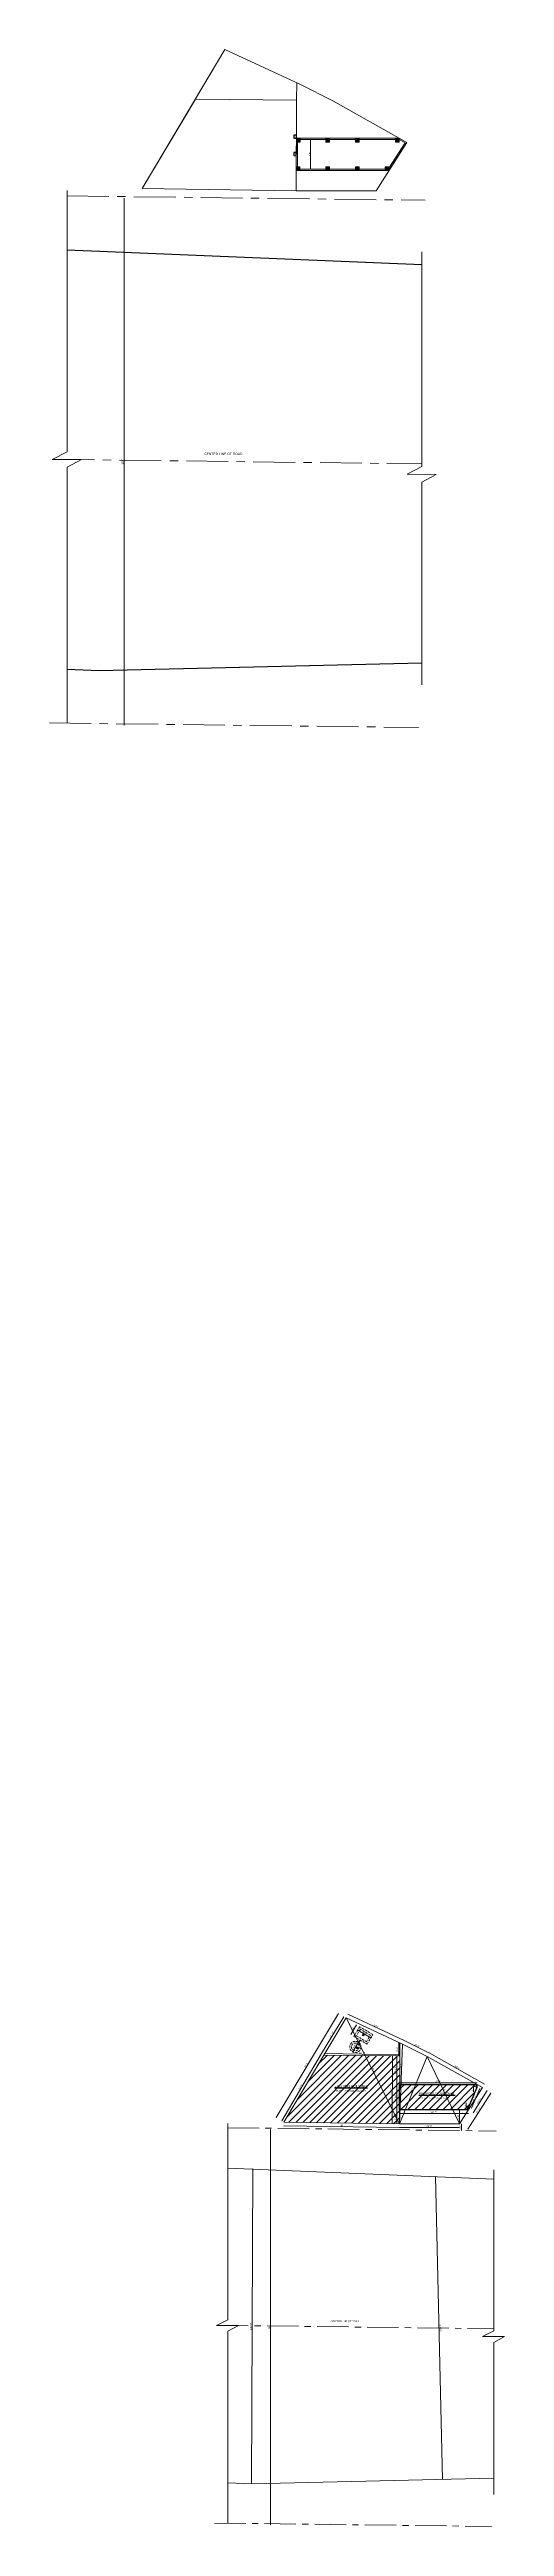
# Model space of a CAD drawing. Header units: inches. Extents: x 4069 to 291496, y -47643 to 12535.
# Drawn here: x 46856 to 48558, y -508 to 8737 of the extents above; entities that cross this region are included whole.
import ezdxf

# ---------------------------------------------------------------- set-up
doc = ezdxf.new("R2010")
doc.units = ezdxf.units.IN
doc.header["$LTSCALE"] = 5
doc.header["$MEASUREMENT"] = 0
doc.linetypes.add('CENTER', pattern=[2, 1.25, -0.25, 0.25, -0.25])
doc.linetypes.add('HIDDEN', pattern=[0.375, 0.25, -0.125])
for name, color, linetype, lineweight in [('A-WALL', 7, 'Continuous', 9), ('DOOR', 62, 'Continuous', 0), ('HATCH', 253, 'Continuous', 0)]:
    doc.layers.add(name, color=color, linetype=linetype, lineweight=lineweight)
for name, color, linetype in [('DIM', 5, 'Continuous'), ('TEXT', 6, 'Continuous'), ('WALL', 7, 'Continuous')]:
    doc.layers.add(name, color=color, linetype=linetype)
doc.layers.add('dim line', color=7, linetype='Continuous', lineweight=15, true_color=0xfab2b2)
doc.styles.add('ROMANS', font='romans.shx', dxfattribs={"width": 0.8})
doc.styles.get("Standard").update_dxf_attribs({"font": 'arial.ttf'})
doc.styles.add('tt', font='stylu.ttf', dxfattribs={"height": 8})
doc.dimstyles.new('Copy(2) of STANDARD', dxfattribs={"dimtxt": 2, "dimasz": 4, "dimexe": 0, "dimexo": 0, "dimgap": 2, "dimtad": 1, "dimdec": 0, "dimzin": 0, "dimdsep": 46, "dimlunit": 3, "dimtxsty": 'tt', "dimblk": 'ARCHTICK', "dimcen": 0.0505, "dimse1": 1, "dimse2": 1, "dimclrd": 5, "dimclre": 5, "dimclrt": 7, "dimadec": 1, "dimazin": 0, "dimtm": 1e-09, "dimtfac": 1, "dimtdec": 0, "dimtofl": 0, "dimtmove": 1, "dimatfit": 3, "dimfxl": 1, "dimtolj": 2, "dimtzin": 0, "dimlwd": 13, "dimarcsym": 0})
doc.dimstyles.new('Standard$0', dxfattribs={"dimtxt": 6, "dimasz": 4, "dimexe": 3, "dimexo": 6, "dimgap": 3, "dimtad": 1, "dimdec": 1, "dimzin": 0, "dimdsep": 46, "dimlunit": 4, "dimtxsty": 'Standard', "dimcen": 0.09, "dimclrd": 6, "dimclre": 6, "dimclrt": 7, "dimadec": 0, "dimazin": 0, "dimtfac": 1, "dimtdec": 1, "dimtix": 1, "dimtofl": 0, "dimtmove": 1, "dimatfit": 3, "dimfxl": 1, "dimtolj": 1, "dimtzin": 0, "dimlwd": 18, "dimlwe": 18, "dimarcsym": 0})
pattern_1 = [(45, (2582.913, 0), (-17.67767, 17.67767), [])]
pattern_2 = [(45, (23466.00216, 6789.63645), (-0.08838834765, 0.08838834765), [])]

# ---------------------------------------------------------------- blocks, each defined once
blk = doc.blocks.new('_ArchTick')
at = {"color": 0, "linetype": 'ByBlock', "const_width": 0.15}
blk.add_lwpolyline([(-0.5, -0.5), (0.5, 0.5)], dxfattribs=at)
blk = doc.blocks.new('*D1819')
at = {"layer": 'Defpoints', "color": 0, "ltscale": 5, "transparency": 16777216}
for p in [(47748, 1978), (47740, 1960, -58), (48021, 1830, -58)]:
    blk.add_point(p, dxfattribs=at)
at = {"layer": 'DIM', "color": 5, "lineweight": 13, "ltscale": 5, "transparency": 16777216}
blk.add_line((48029, 1848), (47748, 1978), dxfattribs=at)
at = {"layer": 'DIM', "color": 5, "lineweight": 13, "ltscale": 5, "transparency": 16777216, "xscale": 4, "yscale": 4, "zscale": 4}
for p, rotation in [((47748, 1978), 155.1576801813038), ((48029, 1848), 335.1576801813039)]:
    blk.add_blockref('_ArchTick', p, dxfattribs=dict(at, rotation=rotation))
at = {"layer": 'DIM', "color": 7, "ltscale": 5, "transparency": 16777216, "insert": (47891, 1918), "char_height": 8, "attachment_point": 5, "rotation": 335.1577, "style": 'tt'}
blk.add_mtext('\\A2;25\'-9"', dxfattribs=at)
blk = doc.blocks.new('*D1820')
at = {"layer": 'Defpoints', "color": 0, "ltscale": 5, "transparency": 16777216}
for p in [(48021, 1830, -58), (48030, 1848), (48144, 1768, -58)]:
    blk.add_point(p, dxfattribs=at)
at = {"layer": 'DIM', "color": 5, "lineweight": 13, "ltscale": 5, "transparency": 16777216}
blk.add_line((48153, 1786), (48030, 1848), dxfattribs=at)
at = {"layer": 'DIM', "color": 5, "lineweight": 13, "ltscale": 5, "transparency": 16777216, "xscale": 4, "yscale": 4, "zscale": 4}
for p, rotation in [((48030, 1848), 153.3431404319543), ((48153, 1786), 333.3431404319542)]:
    blk.add_blockref('_ArchTick', p, dxfattribs=dict(at, rotation=rotation))
at = {"layer": 'DIM', "color": 7, "ltscale": 5, "transparency": 16777216, "insert": (48094, 1822), "char_height": 8, "attachment_point": 5, "rotation": 333.3431, "style": 'tt'}
blk.add_mtext('\\A2;11\'-6"', dxfattribs=at)
blk = doc.blocks.new('*D1821')
at = {"layer": 'Defpoints', "color": 0, "ltscale": 5, "transparency": 16777216}
for p in [(48144, 1768, -58), (48154, 1786), (48420, 1613, -58)]:
    blk.add_point(p, dxfattribs=at)
at = {"layer": 'DIM', "color": 5, "lineweight": 13, "ltscale": 5, "transparency": 16777216}
blk.add_line((48430, 1631), (48154, 1786), dxfattribs=at)
at = {"layer": 'DIM', "color": 5, "lineweight": 13, "ltscale": 5, "transparency": 16777216, "xscale": 4, "yscale": 4, "zscale": 4}
for p, rotation in [((48154, 1786), 150.6791819765447), ((48430, 1631), 330.6791819765446)]:
    blk.add_blockref('_ArchTick', p, dxfattribs=dict(at, rotation=rotation))
at = {"layer": 'DIM', "color": 7, "ltscale": 5, "transparency": 16777216, "insert": (48295, 1714), "char_height": 8, "attachment_point": 5, "rotation": 330.6792, "style": 'tt'}
blk.add_mtext('\\A2;26\'-5"', dxfattribs=at)
blk = doc.blocks.new('*D1822')
at = {"layer": 'Defpoints', "color": 0, "ltscale": 5, "transparency": 16777216}
for p in [(47740, 1960, -58), (47392, 1464), (47430, 1441, -58)]:
    blk.add_point(p, dxfattribs=at)
at = {"layer": 'DIM', "color": 5, "lineweight": 13, "ltscale": 5, "transparency": 16777216}
blk.add_line((47702, 1982), (47392, 1464), dxfattribs=at)
at = {"layer": 'DIM', "color": 5, "lineweight": 13, "ltscale": 5, "transparency": 16777216, "xscale": 4, "yscale": 4, "zscale": 4}
for p, rotation in [((47702, 1982), 59.11731704924462), ((47392, 1464), 239.1173170492446)]:
    blk.add_blockref('_ArchTick', p, dxfattribs=dict(at, rotation=rotation))
at = {"layer": 'DIM', "color": 7, "ltscale": 5, "transparency": 16777216, "insert": (47542, 1726), "char_height": 8, "attachment_point": 5, "rotation": 59.1173, "style": 'tt'}
blk.add_mtext('\\A2;50\'-4"', dxfattribs=at)
blk = doc.blocks.new('*D1823')
at = {"layer": 'Defpoints', "color": 0, "ltscale": 5, "transparency": 16777216}
for p in [(47430, 1441, -58), (48006, 1432, -58), (48006, 1415)]:
    blk.add_point(p, dxfattribs=at)
at = {"layer": 'DIM', "color": 5, "lineweight": 13, "ltscale": 5, "transparency": 16777216}
blk.add_line((47430, 1423), (48006, 1415), dxfattribs=at)
at = {"layer": 'DIM', "color": 5, "lineweight": 13, "ltscale": 5, "transparency": 16777216, "xscale": 4, "yscale": 4, "zscale": 4}
for p, rotation in [((47430, 1423), 179.1401444559383), ((48006, 1415), 359.1401444559383)]:
    blk.add_blockref('_ArchTick', p, dxfattribs=dict(at, rotation=rotation))
at = {"layer": 'DIM', "color": 7, "ltscale": 5, "transparency": 16777216, "insert": (47718, 1425), "char_height": 8, "attachment_point": 5, "rotation": 359.1401, "style": 'tt'}
blk.add_mtext("\\A2;48'", dxfattribs=at)
blk = doc.blocks.new('*D1824')
at = {"layer": 'Defpoints', "color": 0, "ltscale": 5, "transparency": 16777216}
for p in [(48006, 1432, -58), (48305, 1432, -58), (48305, 1415)]:
    blk.add_point(p, dxfattribs=at)
at = {"layer": 'DIM', "color": 5, "lineweight": 13, "ltscale": 5, "transparency": 16777216}
blk.add_line((48006, 1415), (48305, 1415), dxfattribs=at)
at = {"layer": 'DIM', "color": 5, "lineweight": 13, "ltscale": 5, "transparency": 16777216, "xscale": 4, "yscale": 4, "zscale": 4, "rotation": 180}
blk.add_blockref('_ArchTick', (48006, 1415), dxfattribs=at)
at = {"layer": 'DIM', "color": 5, "lineweight": 13, "ltscale": 5, "transparency": 16777216, "xscale": 4, "yscale": 4, "zscale": 4}
blk.add_blockref('_ArchTick', (48305, 1415), dxfattribs=at)
at = {"layer": 'DIM', "color": 7, "ltscale": 5, "transparency": 16777216, "insert": (48155, 1421), "char_height": 8, "attachment_point": 5, "style": 'tt'}
blk.add_mtext('\\A2;25\'-0"', dxfattribs=at)
blk = doc.blocks.new('*D1825')
at = {"layer": 'Defpoints', "color": 0, "ltscale": 5, "transparency": 16777216}
for p in [(48420, 1613, -58), (48462, 1586), (48305, 1432, -58)]:
    blk.add_point(p, dxfattribs=at)
at = {"layer": 'DIM', "color": 5, "lineweight": 13, "ltscale": 5, "transparency": 16777216}
blk.add_line((48347, 1406), (48462, 1586), dxfattribs=at)
at = {"layer": 'DIM', "color": 5, "lineweight": 13, "ltscale": 5, "transparency": 16777216, "xscale": 4, "yscale": 4, "zscale": 4}
for p, rotation in [((48462, 1586), 57.48404716702264), ((48347, 1406), 237.4840471670226)]:
    blk.add_blockref('_ArchTick', p, dxfattribs=dict(at, rotation=rotation))
at = {"layer": 'DIM', "color": 7, "ltscale": 5, "transparency": 16777216, "insert": (48399, 1499), "char_height": 8, "attachment_point": 5, "rotation": 57.484, "style": 'tt'}
blk.add_mtext('\\A2;17\'-10"', dxfattribs=at)
blk = doc.blocks.new('*D1811')
at = {"layer": 'Defpoints', "color": 0, "ltscale": 5, "transparency": 16777216}
for p in [(47771, 1792), (47773, 1791), (47801, 1839)]:
    blk.add_point(p, dxfattribs=at)
at = {"layer": 'DIM', "color": 5, "lineweight": 13, "ltscale": 5, "transparency": 16777216}
blk.add_line((47802, 1839), (47773, 1791), dxfattribs=at)
at = {"layer": 'DIM', "color": 5, "lineweight": 13, "ltscale": 5, "transparency": 16777216, "xscale": 4, "yscale": 4, "zscale": 4}
for p, rotation in [((47773, 1791), 239.1173170491957), ((47802, 1839), 59.11731704919578)]:
    blk.add_blockref('_ArchTick', p, dxfattribs=dict(at, rotation=rotation))
at = {"layer": 'DIM', "color": 7, "ltscale": 5, "transparency": 16777216, "insert": (47782, 1818), "char_height": 8, "attachment_point": 5, "rotation": 59.1173, "style": 'tt'}
blk.add_mtext('\\A2;4\'-8"', dxfattribs=at)
blk = doc.blocks.new('*D1812')
at = {"layer": 'Defpoints', "color": 0, "ltscale": 5, "transparency": 16777216}
for p in [(47764, 1877), (47779, 1868), (47808, 1916)]:
    blk.add_point(p, dxfattribs=at)
at = {"layer": 'DIM', "color": 5, "lineweight": 13, "ltscale": 5, "transparency": 16777216}
blk.add_line((47792, 1925), (47764, 1877), dxfattribs=at)
at = {"layer": 'DIM', "color": 5, "lineweight": 13, "ltscale": 5, "transparency": 16777216, "xscale": 4, "yscale": 4, "zscale": 4}
for p, rotation in [((47764, 1877), 239.1173170491957), ((47792, 1925), 59.11731704919578)]:
    blk.add_blockref('_ArchTick', p, dxfattribs=dict(at, rotation=rotation))
at = {"layer": 'DIM', "color": 7, "ltscale": 5, "transparency": 16777216, "insert": (47773, 1905), "char_height": 8, "attachment_point": 5, "rotation": 59.1173, "style": 'tt'}
blk.add_mtext('\\A2;4\'-8"', dxfattribs=at)
blk = doc.blocks.new('*D1813')
at = {"layer": 'Defpoints', "color": 0, "ltscale": 5, "transparency": 16777216}
for p in [(47793, 1891), (47858, 1852), (47863, 1860)]:
    blk.add_point(p, dxfattribs=at)
at = {"layer": 'DIM', "color": 5, "lineweight": 13, "ltscale": 5, "transparency": 16777216}
blk.add_line((47798, 1899), (47863, 1860), dxfattribs=at)
at = {"layer": 'DIM', "color": 5, "lineweight": 13, "ltscale": 5, "transparency": 16777216, "xscale": 4, "yscale": 4, "zscale": 4}
for p, rotation in [((47798, 1899), 149.1173170492371), ((47863, 1860), 329.1173170492371)]:
    blk.add_blockref('_ArchTick', p, dxfattribs=dict(at, rotation=rotation))
at = {"layer": 'DIM', "color": 7, "ltscale": 5, "transparency": 16777216, "insert": (47834, 1885), "char_height": 8, "attachment_point": 5, "rotation": 329.1173, "style": 'tt'}
blk.add_mtext('\\A2;6\'-4"', dxfattribs=at)
blk = doc.blocks.new('*D1826')
at = {"layer": 'Defpoints', "color": 0, "ltscale": 5, "transparency": 16777216}
for p in [(47630, 1782), (47630, 1775, -58), (48008, 1770, -58)]:
    blk.add_point(p, dxfattribs=at)
at = {"layer": 'DIM', "color": 5, "lineweight": 13, "ltscale": 5, "transparency": 16777216}
blk.add_line((48008, 1777), (47630, 1782), dxfattribs=at)
at = {"layer": 'DIM', "color": 5, "lineweight": 13, "ltscale": 5, "transparency": 16777216, "xscale": 4, "yscale": 4, "zscale": 4}
for p, rotation in [((47630, 1782), 179.3189926732725), ((48008, 1777), 359.3189926732724)]:
    blk.add_blockref('_ArchTick', p, dxfattribs=dict(at, rotation=rotation))
at = {"layer": 'DIM', "color": 7, "ltscale": 5, "transparency": 16777216, "insert": (47819, 1786), "char_height": 8, "attachment_point": 5, "rotation": 359.319, "style": 'tt'}
blk.add_mtext('\\A2;31\'-7"', dxfattribs=at)
blk = doc.blocks.new('*D1827')
at = {"layer": 'Defpoints', "color": 0, "ltscale": 5, "transparency": 16777216}
for p in [(47630, 1775, -58), (47419, 1448), (47430, 1441, -58)]:
    blk.add_point(p, dxfattribs=at)
at = {"layer": 'DIM', "color": 5, "lineweight": 13, "ltscale": 5, "transparency": 16777216}
blk.add_line((47618, 1782), (47419, 1448), dxfattribs=at)
at = {"layer": 'DIM', "color": 5, "lineweight": 13, "ltscale": 5, "transparency": 16777216, "xscale": 4, "yscale": 4, "zscale": 4}
for p, rotation in [((47618, 1782), 59.11731704924701), ((47419, 1448), 239.117317049247)]:
    blk.add_blockref('_ArchTick', p, dxfattribs=dict(at, rotation=rotation))
at = {"layer": 'DIM', "color": 7, "ltscale": 5, "transparency": 16777216, "insert": (47513, 1618), "char_height": 8, "attachment_point": 5, "rotation": 59.1173, "style": 'tt'}
blk.add_mtext('\\A2;32\'-5"', dxfattribs=at)
blk = doc.blocks.new('*D1828')
at = {"layer": 'Defpoints', "color": 0, "ltscale": 5, "transparency": 16777216}
for p in [(47729, 1966), (47740, 1960, -58), (47630, 1775, -58)]:
    blk.add_point(p, dxfattribs=at)
at = {"layer": 'DIM', "color": 5, "lineweight": 13, "ltscale": 5, "transparency": 16777216}
blk.add_line((47618, 1782), (47729, 1966), dxfattribs=at)
at = {"layer": 'DIM', "color": 5, "lineweight": 13, "ltscale": 5, "transparency": 16777216, "xscale": 4, "yscale": 4, "zscale": 4}
for p, rotation in [((47729, 1966), 59.11731704919541), ((47618, 1782), 239.1173170491954)]:
    blk.add_blockref('_ArchTick', p, dxfattribs=dict(at, rotation=rotation))
at = {"layer": 'DIM', "color": 7, "ltscale": 5, "transparency": 16777216, "insert": (47668, 1877), "char_height": 8, "attachment_point": 5, "rotation": 59.1173, "style": 'tt'}
blk.add_mtext('\\A2;17\'-11"', dxfattribs=at)
blk = doc.blocks.new('*D1829')
at = {"layer": 'Defpoints', "color": 0, "ltscale": 5, "transparency": 16777216}
for p in [(48003, 1836), (48008, 1836, -58), (48008, 1770, -58)]:
    blk.add_point(p, dxfattribs=at)
at = {"layer": 'DIM', "color": 5, "lineweight": 13, "ltscale": 5, "transparency": 16777216}
blk.add_line((48003, 1770), (48003, 1836), dxfattribs=at)
at = {"layer": 'DIM', "color": 5, "lineweight": 13, "ltscale": 5, "transparency": 16777216, "xscale": 4, "yscale": 4, "zscale": 4}
for p, rotation in [((48003, 1836), 90), ((48003, 1770), 270)]:
    blk.add_blockref('_ArchTick', p, dxfattribs=dict(at, rotation=rotation))
at = {"layer": 'DIM', "color": 7, "ltscale": 5, "transparency": 16777216, "insert": (47997, 1803), "char_height": 8, "attachment_point": 5, "rotation": 90, "style": 'tt'}
blk.add_mtext('\\A2;5\'-6"', dxfattribs=at)
blk = doc.blocks.new('*D1830')
at = {"layer": 'Defpoints', "color": 0, "ltscale": 5, "transparency": 16777216}
for p in [(47971, 1771), (48008, 1770, -58), (48006, 1432, -58)]:
    blk.add_point(p, dxfattribs=at)
at = {"layer": 'DIM', "color": 5, "lineweight": 13, "ltscale": 5, "transparency": 16777216}
blk.add_line((47969, 1433), (47971, 1771), dxfattribs=at)
at = {"layer": 'DIM', "color": 5, "lineweight": 13, "ltscale": 5, "transparency": 16777216, "xscale": 4, "yscale": 4, "zscale": 4}
for p, rotation in [((47971, 1771), 89.62590714723008), ((47969, 1433), 269.6259071472301)]:
    blk.add_blockref('_ArchTick', p, dxfattribs=dict(at, rotation=rotation))
at = {"layer": 'DIM', "color": 7, "ltscale": 5, "transparency": 16777216, "insert": (47964, 1602), "char_height": 8, "attachment_point": 5, "rotation": 89.6259, "style": 'tt'}
blk.add_mtext('\\A2;28\'-2"', dxfattribs=at)
blk = doc.blocks.new('*D1831')
at = {"layer": 'Defpoints', "color": 0, "ltscale": 5, "transparency": 16777216}
for p in [(47993, 1628), (48007, 1628, -58), (48006, 1502, -58)]:
    blk.add_point(p, dxfattribs=at)
at = {"layer": 'DIM', "color": 5, "lineweight": 13, "ltscale": 5, "transparency": 16777216}
blk.add_line((47993, 1502), (47993, 1628), dxfattribs=at)
at = {"layer": 'DIM', "color": 5, "lineweight": 13, "ltscale": 5, "transparency": 16777216, "xscale": 4, "yscale": 4, "zscale": 4}
for p, rotation in [((47993, 1628), 90), ((47993, 1502), 270)]:
    blk.add_blockref('_ArchTick', p, dxfattribs=dict(at, rotation=rotation))
at = {"layer": 'DIM', "color": 7, "ltscale": 5, "transparency": 16777216, "insert": (47987, 1565), "char_height": 8, "attachment_point": 5, "rotation": 90, "style": 'tt'}
blk.add_mtext('\\A2;10\'-6"', dxfattribs=at)
blk = doc.blocks.new('*D1832')
at = {"layer": 'Defpoints', "color": 0, "ltscale": 5, "transparency": 16777216}
for p in [(48006, 1502, -58), (47993, 1432), (48006, 1432, -58)]:
    blk.add_point(p, dxfattribs=at)
at = {"layer": 'DIM', "color": 5, "lineweight": 13, "ltscale": 5, "transparency": 16777216}
blk.add_line((47993, 1502), (47993, 1432), dxfattribs=at)
at = {"layer": 'DIM', "color": 5, "lineweight": 13, "ltscale": 5, "transparency": 16777216, "xscale": 4, "yscale": 4, "zscale": 4}
for p, rotation in [((47993, 1502), 90), ((47993, 1432), 270)]:
    blk.add_blockref('_ArchTick', p, dxfattribs=dict(at, rotation=rotation))
at = {"layer": 'DIM', "color": 7, "ltscale": 5, "transparency": 16777216, "insert": (47987, 1467), "char_height": 8, "attachment_point": 5, "rotation": 90, "style": 'tt'}
blk.add_mtext('\\A2;5\'-10"', dxfattribs=at)
blk = doc.blocks.new('*D1833')
at = {"layer": 'Defpoints', "color": 0, "ltscale": 5, "transparency": 16777216}
for p in [(47993, 1770), (48008, 1770, -58), (48007, 1628, -58)]:
    blk.add_point(p, dxfattribs=at)
at = {"layer": 'DIM', "color": 5, "lineweight": 13, "ltscale": 5, "transparency": 16777216}
blk.add_line((47993, 1628), (47993, 1770), dxfattribs=at)
at = {"layer": 'DIM', "color": 5, "lineweight": 13, "ltscale": 5, "transparency": 16777216, "xscale": 4, "yscale": 4, "zscale": 4}
for p, rotation in [((47993, 1770), 90), ((47993, 1628), 270)]:
    blk.add_blockref('_ArchTick', p, dxfattribs=dict(at, rotation=rotation))
at = {"layer": 'DIM', "color": 7, "ltscale": 5, "transparency": 16777216, "insert": (47987, 1699), "char_height": 8, "attachment_point": 5, "rotation": 90, "style": 'tt'}
blk.add_mtext('\\A2;11\'-10"', dxfattribs=at)
blk = doc.blocks.new('*D1834')
at = {"layer": 'Defpoints', "color": 0, "ltscale": 5, "transparency": 16777216}
for p in [(48007, 1628), (48392, 1637), (48392, 1628)]:
    blk.add_point(p, dxfattribs=at)
at = {"layer": 'DIM', "color": 5, "lineweight": 13, "ltscale": 5, "transparency": 16777216}
blk.add_line((48007, 1637), (48392, 1637), dxfattribs=at)
at = {"layer": 'DIM', "color": 5, "lineweight": 13, "ltscale": 5, "transparency": 16777216, "xscale": 4, "yscale": 4, "zscale": 4, "rotation": 180}
blk.add_blockref('_ArchTick', (48007, 1637), dxfattribs=at)
at = {"layer": 'DIM', "color": 5, "lineweight": 13, "ltscale": 5, "transparency": 16777216, "xscale": 4, "yscale": 4, "zscale": 4}
blk.add_blockref('_ArchTick', (48392, 1637), dxfattribs=at)
at = {"layer": 'DIM', "color": 7, "ltscale": 5, "transparency": 16777216, "insert": (48200, 1643), "char_height": 8, "attachment_point": 5, "style": 'tt'}
blk.add_mtext('\\A2;32\'-1"', dxfattribs=at)
blk = doc.blocks.new('*D1835')
at = {"layer": 'Defpoints', "color": 0, "ltscale": 5, "transparency": 16777216}
for p in [(48389, 1614), (48392, 1628), (48392, 1614)]:
    blk.add_point(p, dxfattribs=at)
at = {"layer": 'DIM', "color": 5, "lineweight": 13, "ltscale": 5, "transparency": 16777216}
for p, q in [((48389, 1621), (48376, 1617)), ((48376, 1617), (48376, 1592)), ((48389, 1628), (48389, 1614))]:
    blk.add_line(p, q, dxfattribs=at)
at = {"layer": 'DIM', "color": 5, "lineweight": 13, "ltscale": 5, "transparency": 16777216, "xscale": 4, "yscale": 4, "zscale": 4}
for p, rotation in [((48389, 1628), 90), ((48389, 1614), 270)]:
    blk.add_blockref('_ArchTick', p, dxfattribs=dict(at, rotation=rotation))
at = {"layer": 'DIM', "color": 7, "ltscale": 5, "transparency": 16777216, "insert": (48370, 1605), "char_height": 8, "attachment_point": 5, "rotation": 90, "style": 'tt'}
blk.add_mtext('\\A2;1\'-2"', dxfattribs=at)
blk = doc.blocks.new('*D1836')
at = {"layer": 'Defpoints', "color": 0, "ltscale": 5, "transparency": 16777216}
for p in [(48392, 1614), (48350, 1516), (48365, 1510)]:
    blk.add_point(p, dxfattribs=at)
at = {"layer": 'DIM', "color": 5, "lineweight": 13, "ltscale": 5, "transparency": 16777216}
blk.add_line((48407, 1608), (48365, 1510), dxfattribs=at)
at = {"layer": 'DIM', "color": 5, "lineweight": 13, "ltscale": 5, "transparency": 16777216, "xscale": 4, "yscale": 4, "zscale": 4}
for p, rotation in [((48407, 1608), 66.57772555762529), ((48365, 1510), 246.5777255576253)]:
    blk.add_blockref('_ArchTick', p, dxfattribs=dict(at, rotation=rotation))
at = {"layer": 'DIM', "color": 7, "ltscale": 5, "transparency": 16777216, "insert": (48380, 1561), "char_height": 8, "attachment_point": 5, "rotation": 66.5777, "style": 'tt'}
blk.add_mtext('\\A2;8\'-11"', dxfattribs=at)
blk = doc.blocks.new('*D1837')
at = {"layer": 'Defpoints', "color": 0, "ltscale": 5, "transparency": 16777216}
for p in [(48346, 1502), (48350, 1516), (48350, 1502)]:
    blk.add_point(p, dxfattribs=at)
at = {"layer": 'DIM', "color": 5, "lineweight": 13, "ltscale": 5, "transparency": 16777216}
for p, q in [((48339, 1512), (48339, 1537)), ((48346, 1509), (48339, 1512)), ((48346, 1516), (48346, 1502))]:
    blk.add_line(p, q, dxfattribs=at)
at = {"layer": 'DIM', "color": 5, "lineweight": 13, "ltscale": 5, "transparency": 16777216, "xscale": 4, "yscale": 4, "zscale": 4}
for p, rotation in [((48346, 1516), 90), ((48346, 1502), 270)]:
    blk.add_blockref('_ArchTick', p, dxfattribs=dict(at, rotation=rotation))
at = {"layer": 'DIM', "color": 7, "ltscale": 5, "transparency": 16777216, "insert": (48333, 1524), "char_height": 8, "attachment_point": 5, "rotation": 90, "style": 'tt'}
blk.add_mtext('\\A2;1\'-2"', dxfattribs=at)
blk = doc.blocks.new('*D1838')
at = {"layer": 'Defpoints', "color": 0, "ltscale": 5, "transparency": 16777216}
for p in [(48006, 1502), (48006, 1485), (48350, 1502)]:
    blk.add_point(p, dxfattribs=at)
at = {"layer": 'DIM', "color": 5, "lineweight": 13, "ltscale": 5, "transparency": 16777216}
blk.add_line((48350, 1485), (48006, 1485), dxfattribs=at)
at = {"layer": 'DIM', "color": 5, "lineweight": 13, "ltscale": 5, "transparency": 16777216, "xscale": 4, "yscale": 4, "zscale": 4, "rotation": 180}
blk.add_blockref('_ArchTick', (48006, 1485), dxfattribs=at)
at = {"layer": 'DIM', "color": 5, "lineweight": 13, "ltscale": 5, "transparency": 16777216, "xscale": 4, "yscale": 4, "zscale": 4}
blk.add_blockref('_ArchTick', (48350, 1485), dxfattribs=at)
at = {"layer": 'DIM', "color": 7, "ltscale": 5, "transparency": 16777216, "insert": (48178, 1491), "char_height": 8, "attachment_point": 5, "style": 'tt'}
blk.add_mtext('\\A2;28\'-7"', dxfattribs=at)
blk = doc.blocks.new('*D1839')
at = {"layer": 'Defpoints', "color": 0, "ltscale": 5, "transparency": 16777216}
for p in [(48305, 1502), (48305, 1502), (48305, 1432, -58)]:
    blk.add_point(p, dxfattribs=at)
at = {"layer": 'DIM', "color": 5, "lineweight": 13, "ltscale": 5, "transparency": 16777216}
blk.add_line((48305, 1432), (48305, 1502), dxfattribs=at)
at = {"layer": 'DIM', "color": 5, "lineweight": 13, "ltscale": 5, "transparency": 16777216, "xscale": 4, "yscale": 4, "zscale": 4}
for p, rotation in [((48305, 1502), 90), ((48305, 1432), 270)]:
    blk.add_blockref('_ArchTick', p, dxfattribs=dict(at, rotation=rotation))
at = {"layer": 'DIM', "color": 7, "ltscale": 5, "transparency": 16777216, "insert": (48299, 1467), "char_height": 8, "attachment_point": 5, "rotation": 90, "style": 'tt'}
blk.add_mtext('\\A2;5\'-10"', dxfattribs=at)
blk = doc.blocks.new('*D1840')
at = {"layer": 'Defpoints', "color": 0, "ltscale": 5, "transparency": 16777216}
for p in [(47740, 1960, -58), (48006, 1432, -58), (48006, 1432)]:
    blk.add_point(p, dxfattribs=at)
at = {"layer": 'DIM', "color": 5, "lineweight": 13, "ltscale": 5, "transparency": 16777216}
blk.add_line((47740, 1960), (48006, 1432), dxfattribs=at)
at = {"layer": 'DIM', "color": 5, "lineweight": 13, "ltscale": 5, "transparency": 16777216, "xscale": 4, "yscale": 4, "zscale": 4}
for p, rotation in [((47740, 1960), 116.757650524595), ((48006, 1432), 296.757650524595)]:
    blk.add_blockref('_ArchTick', p, dxfattribs=dict(at, rotation=rotation))
at = {"layer": 'DIM', "color": 7, "ltscale": 5, "transparency": 16777216, "insert": (47878, 1699), "char_height": 8, "attachment_point": 5, "rotation": 296.7577, "style": 'tt'}
blk.add_mtext('\\A2;49\'-2"', dxfattribs=at)
blk = doc.blocks.new('*D1841')
at = {"layer": 'Defpoints', "color": 0, "ltscale": 5, "transparency": 16777216}
for p in [(48144, 1768, -58), (48144, 1768), (48006, 1432)]:
    blk.add_point(p, dxfattribs=at)
at = {"layer": 'DIM', "color": 5, "lineweight": 13, "ltscale": 5, "transparency": 16777216}
blk.add_line((48006, 1432), (48144, 1768), dxfattribs=at)
at = {"layer": 'DIM', "color": 5, "lineweight": 13, "ltscale": 5, "transparency": 16777216, "xscale": 4, "yscale": 4, "zscale": 4}
for p, rotation in [((48144, 1768), 67.63045280318387), ((48006, 1432), 247.6304528031839)]:
    blk.add_blockref('_ArchTick', p, dxfattribs=dict(at, rotation=rotation))
at = {"layer": 'DIM', "color": 7, "ltscale": 5, "transparency": 16777216, "insert": (48069, 1602), "char_height": 8, "attachment_point": 5, "rotation": 67.6305, "style": 'tt'}
blk.add_mtext('\\A2;30\'-3"', dxfattribs=at)
blk = doc.blocks.new('*D1842')
at = {"layer": 'Defpoints', "color": 0, "ltscale": 5, "transparency": 16777216}
for p in [(48144, 1768), (48305, 1432), (48305, 1432)]:
    blk.add_point(p, dxfattribs=at)
at = {"layer": 'DIM', "color": 5, "lineweight": 13, "ltscale": 5, "transparency": 16777216}
blk.add_line((48144, 1768), (48305, 1432), dxfattribs=at)
at = {"layer": 'DIM', "color": 5, "lineweight": 13, "ltscale": 5, "transparency": 16777216, "xscale": 4, "yscale": 4, "zscale": 4}
for p, rotation in [((48144, 1768), 115.661332565783), ((48305, 1432), 295.661332565783)]:
    blk.add_blockref('_ArchTick', p, dxfattribs=dict(at, rotation=rotation))
at = {"layer": 'DIM', "color": 7, "ltscale": 5, "transparency": 16777216, "insert": (48230, 1603), "char_height": 8, "attachment_point": 5, "rotation": 295.6613, "style": 'tt'}
blk.add_mtext("\\A2;31'", dxfattribs=at)
blk = doc.blocks.new('*D1843')
at = {"layer": 'Defpoints', "color": 0, "ltscale": 5, "transparency": 16777216}
for p in [(48021, 1830, -58), (48006, 1432), (48006, 1432)]:
    blk.add_point(p, dxfattribs=at)
at = {"layer": 'DIM', "color": 5, "lineweight": 13, "ltscale": 5, "transparency": 16777216}
blk.add_line((48021, 1830), (48006, 1432), dxfattribs=at)
at = {"layer": 'DIM', "color": 5, "lineweight": 13, "ltscale": 5, "transparency": 16777216, "xscale": 4, "yscale": 4, "zscale": 4}
for p, rotation in [((48021, 1830), 87.88570645799584), ((48006, 1432), 267.8857064579958)]:
    blk.add_blockref('_ArchTick', p, dxfattribs=dict(at, rotation=rotation))
at = {"layer": 'DIM', "color": 7, "ltscale": 5, "transparency": 16777216, "insert": (48010, 1725), "char_height": 8, "attachment_point": 5, "rotation": 87.8857, "style": 'tt'}
blk.add_mtext('\\A2;33\'-2"', dxfattribs=at)
blk = doc.blocks.new('*D1844')
at = {"layer": 'Defpoints', "color": 0, "ltscale": 5, "transparency": 16777216}
for p in [(47819, 1405), (47363, -563), (47795, -563)]:
    blk.add_point(p, dxfattribs=at)
at = {"layer": 'DIM', "color": 5, "lineweight": 13, "ltscale": 5, "transparency": 16777216}
blk.add_line((47363, 1405), (47363, -563), dxfattribs=at)
at = {"layer": 'DIM', "color": 5, "lineweight": 13, "ltscale": 5, "transparency": 16777216, "xscale": 4, "yscale": 4, "zscale": 4}
for p, rotation in [((47363, 1405), 90), ((47363, -563), 270)]:
    blk.add_blockref('_ArchTick', p, dxfattribs=dict(at, rotation=rotation))
at = {"layer": 'DIM', "color": 7, "ltscale": 5, "transparency": 16777216, "insert": (47357, 421), "char_height": 8, "attachment_point": 5, "rotation": 90, "style": 'tt'}
blk.add_mtext("\\A2;164'", dxfattribs=at)
blk = doc.blocks.new('*D1814')
at = {"layer": 'Defpoints', "color": 0, "ltscale": 5, "transparency": 16777216}
for p in [(47246, 1209, -33), (47240, -358, 2), (47268, -358)]:
    blk.add_point(p, dxfattribs=at)
at = {"layer": 'DIM', "color": 5, "lineweight": 13, "ltscale": 5, "transparency": 16777216}
blk.add_line((47275, 1209), (47268, -358), dxfattribs=at)
at = {"layer": 'DIM', "color": 5, "lineweight": 13, "ltscale": 5, "transparency": 16777216, "xscale": 4, "yscale": 4, "zscale": 4}
for p, rotation in [((47275, 1209), 89.75798331016011), ((47268, -358), 269.7579833101601)]:
    blk.add_blockref('_ArchTick', p, dxfattribs=dict(at, rotation=rotation))
at = {"layer": 'DIM', "color": 7, "ltscale": 5, "transparency": 16777216, "insert": (47265, 425), "char_height": 8, "attachment_point": 5, "rotation": 89.758, "style": 'tt'}
blk.add_mtext('\\A2;130\'-6"', dxfattribs=at)
blk = doc.blocks.new('*D1845')
at = {"layer": 'Defpoints', "color": 0, "ltscale": 5, "transparency": 16777216}
for p in [(48163, 1171, -53), (48198, -338, 2), (48221, -337)]:
    blk.add_point(p, dxfattribs=at)
at = {"layer": 'DIM', "color": 5, "lineweight": 13, "ltscale": 5, "transparency": 16777216}
blk.add_line((48186, 1171), (48221, -337), dxfattribs=at)
at = {"layer": 'DIM', "color": 5, "lineweight": 13, "ltscale": 5, "transparency": 16777216, "xscale": 4, "yscale": 4, "zscale": 4}
for p, rotation in [((48186, 1171), 91.33313824719272), ((48221, -337), 271.3331382471927)]:
    blk.add_blockref('_ArchTick', p, dxfattribs=dict(at, rotation=rotation))
at = {"layer": 'DIM', "color": 7, "ltscale": 5, "transparency": 16777216, "insert": (48210, 417), "char_height": 8, "attachment_point": 5, "rotation": 271.3331, "style": 'tt'}
blk.add_mtext('\\A2;125\'-9"', dxfattribs=at)
blk = doc.blocks.new('*D1815')
at = {"layer": 'Defpoints', "color": 0, "ltscale": 5, "transparency": 16777216}
for p in [(48420, 1613, -58), (48350, 1502), (48443, 1598)]:
    blk.add_point(p, dxfattribs=at)
at = {"layer": 'DIM', "color": 5, "lineweight": 13, "ltscale": 5, "transparency": 16777216}
blk.add_line((48373, 1487), (48443, 1598), dxfattribs=at)
at = {"layer": 'DIM', "color": 5, "lineweight": 13, "ltscale": 5, "transparency": 16777216, "xscale": 4, "yscale": 4, "zscale": 4}
for p, rotation in [((48373, 1487), 237.484047167031), ((48443, 1598), 57.48404716703106)]:
    blk.add_blockref('_ArchTick', p, dxfattribs=dict(at, rotation=rotation))
at = {"layer": 'DIM', "color": 7, "ltscale": 5, "transparency": 16777216, "insert": (48403, 1546), "char_height": 8, "attachment_point": 5, "rotation": 57.484, "style": 'tt'}
blk.add_mtext('\\A2;10\'-11"', dxfattribs=at)
blk = doc.blocks.new('*D1847')
at = {"layer": 'Defpoints', "color": 0, "ltscale": 5, "transparency": 16777216}
for p in [(48305, 1432), (48305, 1399), (48316, 1399)]:
    blk.add_point(p, dxfattribs=at)
at = {"layer": 'DIM', "color": 5, "lineweight": 13, "ltscale": 5, "transparency": 16777216}
blk.add_line((48316, 1432), (48316, 1399), dxfattribs=at)
at = {"layer": 'DIM', "color": 5, "lineweight": 13, "ltscale": 5, "transparency": 16777216, "xscale": 4, "yscale": 4, "zscale": 4}
for p, rotation in [((48316, 1432), 89.2941950465227), ((48316, 1399), 269.2941950465227)]:
    blk.add_blockref('_ArchTick', p, dxfattribs=dict(at, rotation=rotation))
at = {"layer": 'DIM', "color": 7, "ltscale": 5, "transparency": 16777216, "insert": (48310, 1416), "char_height": 8, "attachment_point": 5, "rotation": 89.2942, "style": 'tt'}
blk.add_mtext('\\A2;2\'-9"', dxfattribs=at)
blk = doc.blocks.new('*D1853')
at = {"layer": 'Defpoints', "color": 0, "ltscale": 5, "transparency": 16777216}
for p in [(47591.2, 8182.2), (47135.4, 6214.3), (47566.9, 6214.3)]:
    blk.add_point(p, dxfattribs=at)
at = {"layer": 'DIM', "color": 5, "lineweight": 13, "ltscale": 5, "transparency": 16777216}
blk.add_line((47135.4, 8182.2), (47135.4, 6214.3), dxfattribs=at)
at = {"layer": 'DIM', "color": 5, "lineweight": 13, "ltscale": 5, "transparency": 16777216, "xscale": 4, "yscale": 4, "zscale": 4}
for p, rotation in [((47135.4, 8182.2), 90), ((47135.4, 6214.3), 270)]:
    blk.add_blockref('_ArchTick', p, dxfattribs=dict(at, rotation=rotation))
at = {"layer": 'DIM', "color": 7, "ltscale": 5, "transparency": 16777216, "insert": (47129.2, 7198.2), "char_height": 8, "attachment_point": 5, "rotation": 90, "style": 'tt'}
blk.add_mtext("\\A2;164'", dxfattribs=at)
blk = doc.blocks.new('oblique')
at = {"color": 0, "lineweight": -2}
blk.add_line((0.25, 0.25), (-0.25, -0.25), dxfattribs=at)
at = {"layer": 'dim line', "lineweight": 9}
for p, q in [((-0.4375, 0), (0.4375, 0)), ((0, 0.4375), (0, -0.4375))]:
    blk.add_line(p, q, dxfattribs=at)
blk = doc.blocks.new('*D1971')
at = {"layer": 'A-WALL', "color": 47, "lineweight": 0, "ltscale": 5, "transparency": 16777216}
for p, q in [((47836.3, 8400.9), (47829, 8400.9)), ((47836, 8289.9), (47829, 8289.9))]:
    blk.add_line(p, q, dxfattribs=at)
at = {"layer": 'A-WALL', "color": 33, "lineweight": 0, "ltscale": 5, "transparency": 16777216}
blk.add_line((47832, 8400.9), (47832, 8289.9), dxfattribs=at)
at = {"layer": 'Defpoints', "color": 0, "ltscale": 5, "transparency": 16777216}
for p in [(47841.3, 8400.9, -58.2), (47832, 8289.9), (47841, 8289.9, -58.2)]:
    blk.add_point(p, dxfattribs=at)
at = {"layer": 'A-WALL', "color": 33, "lineweight": 0, "ltscale": 5, "transparency": 16777216, "xscale": 2, "yscale": 2, "zscale": 2}
for p, rotation in [((47832, 8400.9), 90), ((47832, 8289.9), 270)]:
    blk.add_blockref('oblique', p, dxfattribs=dict(at, rotation=rotation))
at = {"layer": 'A-WALL', "color": 7, "ltscale": 5, "transparency": 16777216, "insert": (47829.2, 8345.4), "char_height": 4.5, "attachment_point": 5, "rotation": 90}
blk.add_mtext('\\A1;9\'-3"', dxfattribs=at)
blk = doc.blocks.new('_OBLIQUE')
at = {"color": 0, "linetype": 'ByBlock'}
blk.add_line((-0.5, -0.5), (0.5, 0.5), dxfattribs=at)
blk = doc.blocks.new('stpln')
at = {"layer": 'HATCH', "ltscale": 5}
h = blk.add_hatch(dxfattribs=at)
h.set_pattern_fill('ANSI31', color=256, scale=200, style=0)
h.set_pattern_definition(pattern_1)
h.paths.add_polyline_path([(47629.6, 1774.9), (47429.9, 1441.1), (48005.8, 1432.4), (48008, 1770.4)])
h.paths.add_polyline_path([(47972.9, 1582.8), (47973.1, 1619.9), (47954.6, 1620.1), (47954.4, 1583)], flags=24)
h.paths.add_polyline_path([(47995.9, 1545.4), (47995.9, 1582.6), (47977.4, 1582.6), (47977.4, 1545.4)], flags=24)
h.paths.add_polyline_path([(47995.9, 1448.7), (47995.9, 1485.8), (47977.4, 1485.8), (47977.4, 1448.7)], flags=24)
h.paths.add_polyline_path([(47996, 1675.5), (47996, 1720.5), (47977.5, 1720.5), (47977.5, 1675.5)], flags=24)
h.paths.add_polyline_path([(47862, 1711.2), (47878.7, 1678.1), (47895.3, 1686.4), (47878.6, 1719.5)], flags=24)
h.paths.add_polyline_path([(48018.9, 1706.2), (48020.3, 1743.3), (48001.8, 1744), (48000.4, 1706.9)], flags=9)
h.paths.add_polyline_path([(47688.1, 1590.7), (47855.8, 1590.7), (47855.8, 1603.7), (47688.1, 1603.7)], flags=24)
h.paths.add_polyline_path([(47679.4, 1611.1), (47846, 1611.1), (47846, 1629.9), (47679.4, 1629.9)], flags=24)
h = blk.add_hatch(dxfattribs=at)
h.set_pattern_fill('ANSI31', color=256, scale=200, style=0)
h.set_pattern_definition(pattern_1)
h.paths.add_polyline_path([(48392.1, 1614.4), (48392.1, 1628.4), (48007.1, 1628.4), (48006.3, 1502.4), (48349.6, 1502.4), (48349.6, 1516.4)])
h.paths.add_polyline_path([(48379.1, 1588.9), (48379.1, 1618), (48360.6, 1618), (48360.6, 1588.9)], flags=24)
h.paths.add_polyline_path([(48342.4, 1508.1), (48342.4, 1537.3), (48323.9, 1537.3), (48323.9, 1508.1)], flags=24)
h.paths.add_polyline_path([(48070.5, 1581.8), (48084.6, 1616.2), (48067.5, 1623.2), (48053.4, 1588.9)], flags=24)
h.paths.add_polyline_path([(48217.1, 1608.6), (48226.4, 1589.2), (48243.1, 1597.2), (48233.8, 1616.6)], flags=24)
h.paths.add_polyline_path([(48108.2, 1554.6), (48267.9, 1554.6), (48267.9, 1567.5), (48108.2, 1567.5)], flags=24)
h.paths.add_polyline_path([(48099.4, 1574.7), (48285.3, 1574.7), (48285.3, 1593.7), (48099.4, 1593.7)], flags=24)
for p, q in [((47149.7, 1212.7, -31.3), (48476.4, 1157.7, -59.1)), ((47270, -359.1, 1.5), (47149.7, -354, 1.5)), ((48476.4, -331, 1.5), (47270, -359.1, 1.5))]:
    blk.add_line(p, q)
at = {"layer": 'A-WALL', "ltscale": 5}
blk.add_line((48008, 1770.4, -58.2), (48008, 1835.5, -58.2), dxfattribs=at)
at = {"layer": 'A-WALL', "linetype": 'CENTER', "ltscale": 25}
for p, q in [((47149.7, 1413.5), (48488.5, 1397)), ((47095.8, 430.1), (48476.4, 413.1)), ((47083.7, -553.8), (48464.3, -570.9))]:
    blk.add_line(p, q, dxfattribs=at)
at = {"layer": 'A-WALL', "ltscale": 5, "elevation": -58.2}
blk.add_lwpolyline([(47740, 1959.6), (47429.9, 1441.1), (48005.8, 1432.4), (48305, 1432.4), (48420, 1612.8), (48143.9, 1767.8), (48020.5, 1829.8)], close=True, dxfattribs=at)
at = {"layer": 'A-WALL', "linetype": 'Continuous', "ltscale": 5}
for points, elevation in [([(47149.7, 1434), (47149.7, 458.1), (47094.1, 429.2), (47203.3, 428.9), (47149.7, 400.3), (47149.7, -554.7)], -31.3), ([(48476.4, 1204.5), (48476.4, 403.1), (48420.8, 374.2), (48530.1, 373.9), (48476.4, 345.3), (48476.4, -412.1)], -59.1)]:
    blk.add_lwpolyline(points, dxfattribs=dict(at, elevation=elevation))
at = {"layer": 'DIM', "ltscale": 5}
blk.add_lwpolyline([(48007.1, 1628.4), (48392.1, 1628.4), (48392.1, 1614.4), (48349.6, 1516.4), (48349.6, 1502.4), (48006.3, 1502.4)], close=True, dxfattribs=at)
at = {"layer": 'DOOR', "lineweight": 13, "elevation": -58.2}
blk.add_lwpolyline([(47429.9, 1441.1), (48005.8, 1432.4), (48008, 1770.4), (47629.6, 1774.9)], close=True, dxfattribs=at)
at = {"layer": 'HATCH', "linetype": 'HIDDEN', "ltscale": 9}
for p, q in [((47808.5, 1850.7, -58.2), (47801.5, 1838.9, -58.2)), ((47811.9, 1848.6, -58.2), (47804.7, 1836.5, -58.2))]:
    blk.add_line(p, q, dxfattribs=at)
at = {"layer": 'HATCH', "linetype": 'HIDDEN', "ltscale": 9, "elevation": -58.2}
for points in [[(47779.4, 1868.1), (47844.6, 1829.1), (47873.3, 1877.1), (47808.1, 1916.1)], [(47791.7, 1871.2), (47841.5, 1841.4), (47861, 1874), (47811.2, 1903.8)]]:
    blk.add_lwpolyline(points, close=True, dxfattribs=at)
at = {"layer": 'HATCH', "linetype": 'HIDDEN', "ltscale": 9}
for radius in [28, 19]:
    blk.add_circle((47786.2, 1815.5, -58.2), radius, dxfattribs=at)
at = {"layer": 'TEXT', "lineweight": 9, "style": 'ROMANS'}
for s, p in [('ST', (47819.6, 1874.8, -58.2)), ('SP', (47789.3, 1810.1, -58.2))]:
    blk.add_text(s, height=6.72, rotation=329.11732, dxfattribs=at).set_placement(p)
at = {"layer": 'TEXT', "linetype": 'ByBlock', "style": 'tt'}
for s, p in [('%%UEXISTING BUILDING ', (47682.6, 1614.6, -58.2)), ('%%UPROPOSED BUILDING ', (48102.6, 1578.4, -58.2))]:
    blk.add_text(s, height=12, dxfattribs=at).set_placement(p)
at = {"layer": 'TEXT', "lineweight": 70, "style": 'tt'}
for s, height, p in [('PLINTH AREA=1117.82 SQFT', 8, (47690.3, 1593.4, -58.2)), ('PLINTH AREA=318.63 SQFT', 8, (48110.3, 1557.3, -58.2)), ('CENTER LINE OF ROAD ', 9, (47663, 445.9, -58.2))]:
    blk.add_text(s, height=height, dxfattribs=at).set_placement(p)
at = {"layer": 'DIM', "ltscale": 5}
for p1, p2, distance, picture, middle in [((47740, 1959.6, -58.2), (47429.9, 1441.1, -58.2), -44.3, '*D1822', (47541.6, 1726.3)), ((48020.5, 1829.8, -58.2), (47740, 1959.6, -58.2), -20, '*D1819', (47891.2, 1918.4)), ((47740, 1959.6, -58.2), (48005.8, 1432.4, -58.2), 0, '*D1840', (47878.5, 1698.8)), ((48143.9, 1767.8, -58.2), (48020.5, 1829.8, -58.2), -20.3, '*D1820', (48094.1, 1822.4)), ((47629.6, 1774.9, -58.2), (47429.9, 1441.1, -58.2), -13, '*D1827', (47513.3, 1617.8)), ((48008.0456, 1770.4401, -58.169), (47629.5702, 1774.9388, -58.169), -6.5839, '*D1826', (47818.9609, 1785.5594)), ((48005.8, 1432.4, -58.2), (48008, 1770.4, -58.2), 36.9, '*D1830', (47963.9, 1601.7)), ((48005.8, 1432.4), (48143.9, 1767.8, -58.2), 0, '*D1841', (48069.1, 1602.5)), ((48143.9, 1767.8), (48305, 1432.4), 0, '*D1842', (48230, 1602.8)), ((48420, 1612.8, -58.2), (48143.9, 1767.8, -58.2), -20.7, '*D1821', (48295.1, 1713.7)), ((48305, 1432.4, -58.2), (48420, 1612.8, -58.2), -50.1, '*D1825', (48399.4, 1499.1)), ((48392.1, 1614.4), (48349.6, 1516.4), 16.5, '*D1836', (48380.3, 1561.3)), ((47429.9, 1441.1, -58.2), (48005.8, 1432.4, -58.2), -17.9, '*D1823', (47717.7, 1425.1)), ((48305, 1432.4), (48304.6, 1399.3), 11.3, '*D1847', (48309.9, 1415.8)), ((47246.2628, 1208.6602, -33.3066), (47239.646, -357.8212, 1.516), 28.5295, '*D1814', (47265.3051, 425.3251)), ((48162.5, 1170.7, -52.5), (48197.6, -337.5, 1.5), 23.4, '*D1845', (48209.6, 417.3))]:
    dim = blk.add_aligned_dim(p1=p1, p2=p2, distance=distance, dimstyle='Copy(2) of STANDARD', override={"dimtxt": 6}, dxfattribs=at)
    dim.commit()
    dim.dimension.update_dxf_attribs({"geometry": picture, "text_midpoint": middle})
for base, p1, p2, angle, picture, middle in [((47728.9, 1966.3), (47629.6, 1774.9, -58.2), (47740, 1959.6, -58.2), 59.11732, '*D1828', (47668.3, 1877.2)), ((47763.7, 1877.4, -58.2), (47808.1, 1916.1, -58.2), (47779.4, 1868.1, -58.2), 59.11732, '*D1812', (47772.8, 1904.6, -58.2)), ((47863.2, 1860.2, -58.2), (47793.2, 1891.2, -58.2), (47858.5, 1852.2, -58.2), 329.11732, '*D1813', (47833.8, 1885, -58.2)), ((47773.2, 1790.6, -58.2), (47801.5, 1838.9, -58.2), (47770.9, 1792, -58.2), 59.11732, '*D1811', (47782.3, 1817.8, -58.2)), ((47993, 1770.4), (48007.1, 1628.4, -58.2), (48008, 1770.4, -58.2), 90, '*D1833', (47986.9, 1699.4)), ((47993, 1628.4), (48006.3, 1502.4, -58.2), (48007.1, 1628.4, -58.2), 90, '*D1831', (47986.8, 1565.4)), ((48443.5, 1597.8), (48349.6, 1502.4), (48420, 1612.8, -58.2), 237.48405, '*D1815', (48403.1, 1545.9)), ((47993, 1432.4), (48006.3, 1502.4, -58.2), (48005.8, 1432.4, -58.2), 90, '*D1832', (47986.8, 1467.4)), ((48305, 1502.4), (48305, 1432.4, -58.2), (48305, 1502.4), 90, '*D1839', (48298.8, 1467.4)), ((48346.4, 1502.4), (48349.6, 1516.4), (48349.6, 1502.4), 90, '*D1837', (48333.2, 1513.6)), ((47363.3, -562.6), (47819.1, 1405.2), (47794.9, -562.6), 90, '*D1844', (47357.2, 421.3))]:
    dim = blk.add_linear_dim(base=base, p1=p1, p2=p2, angle=angle, dimstyle='Copy(2) of STANDARD', override={"dimtxt": 6}, dxfattribs=at)
    dim.commit()
    dim.dimension.update_dxf_attribs({"geometry": picture, "text_midpoint": middle})
dim = blk.add_linear_dim(base=(48003, 1835.5), p1=(48008, 1770.4, -58.2), p2=(48008, 1835.5, -58.2), angle=90, text='5\'-6"', dimstyle='Copy(2) of STANDARD', override={"dimtxt": 6}, dxfattribs=at)
dim.commit()
dim.dimension.update_dxf_attribs({"geometry": '*D1829', "text_midpoint": (47996.8, 1803)})
for base, p1, p2, angle, picture, middle, dimtype in [((48005.8, 1432.4), (48020.5, 1829.8, -58.2), (48005.8, 1432.4), 267.88571, '*D1843', (48016.6, 1724.9), 129), ((48389.2, 1614.4), (48392.1, 1628.4), (48392.1, 1614.4), 90, '*D1835', (48376, 1615.5), 128)]:
    dim = blk.add_linear_dim(base=base, p1=p1, p2=p2, angle=angle, dimstyle='Copy(2) of STANDARD', override={"dimtxt": 6}, dxfattribs=at)
    dim.commit()
    dim.dimension.update_dxf_attribs({"geometry": picture, "text_midpoint": middle, "dimtype": dimtype})
for base, p1, p2, picture, middle in [((48392.1, 1636.6), (48007.1, 1628.4), (48392.1, 1628.4), '*D1834', (48199.6, 1642.8)), ((48006.3, 1484.6), (48349.6, 1502.4), (48006.3, 1502.4), '*D1838', (48178, 1490.8))]:
    dim = blk.add_linear_dim(base=base, p1=p1, p2=p2, dimstyle='Copy(2) of STANDARD', override={"dimtxt": 6}, dxfattribs=at)
    dim.commit()
    dim.dimension.update_dxf_attribs({"geometry": picture, "text_midpoint": middle})
dim = blk.add_linear_dim(base=(48305, 1414.6), p1=(48005.8, 1432.4, -58.2), p2=(48305, 1432.4, -58.2), text='25\'-0"', dimstyle='Copy(2) of STANDARD', override={"dimtxt": 6}, dxfattribs=at)
dim.commit()
dim.dimension.update_dxf_attribs({"geometry": '*D1824', "text_midpoint": (48155.4, 1420.8)})

msp = doc.modelspace()

# ---------------------------------------------------------------- hatches: boundary and pattern name
at = {"layer": 'A-WALL', "ltscale": 5}
h = msp.add_hatch(dxfattribs=at)
h.set_pattern_fill('ANSI31', color=256)
h.set_pattern_definition(pattern_2)
h.paths.add_polyline_path([(47793.19033, 8405.35759), (47779.19033, 8405.35759), (47779.19033, 8391.35759), (47783.52367, 8391.35759), (47793.19033, 8391.35759)])
h = msp.add_hatch(dxfattribs=at)
h.set_pattern_fill('ANSI31', color=256)
h.set_pattern_definition([(45, (23467.42949, 6901.63645), (-0.08838834765, 0.08838834765), [])])
h.paths.add_polyline_path([(47903.50751, 8405.35759), (47889.50751, 8405.35759), (47889.50751, 8391.35759), (47903.50751, 8391.35759)])
h = msp.add_hatch(dxfattribs=at)
h.set_pattern_fill('ANSI31', color=256)
h.set_pattern_definition([(45, (23468.81765, 6901.63645), (-0.08838834765, 0.08838834765), [])])
h.paths.add_polyline_path([(48000.51678, 8405.35759), (48000.51678, 8391.35759), (48014.51678, 8391.35759), (48014.51678, 8405.35759)])
h = msp.add_hatch(dxfattribs=at)
h.set_pattern_fill('ANSI31', color=256)
h.set_pattern_definition(pattern_2)
h.paths.add_polyline_path([(48150.15491, 8391.35759), (48164.15491, 8391.35759), (48164.15491, 8405.35759), (48150.15491, 8405.35759)])
h = msp.add_hatch(dxfattribs=at)
h.set_pattern_fill('ANSI31', color=256)
h.set_pattern_definition([(45, (23466.04133, 6795.63645), (-0.08838834765, 0.08838834765), [])])
h.paths.add_polyline_path([(47778.49823, 8299.35759), (47778.49823, 8285.35759), (47792.49823, 8285.35759), (47792.49823, 8299.35759)])
h = msp.add_hatch(dxfattribs=at)
h.set_pattern_fill('ANSI31', color=256)
h.set_pattern_definition([(45, (23467.42949, 6795.63645), (-0.08838834765, 0.08838834765), [])])
h.paths.add_polyline_path([(47903.50751, 8299.35759), (47889.50751, 8299.35759), (47889.50751, 8285.35759), (47903.50751, 8285.35759)])
h = msp.add_hatch(dxfattribs=at)
h.set_pattern_fill('ANSI31', color=256)
h.set_pattern_definition([(45, (23468.81765, 6795.63645), (-0.08838834765, 0.08838834765), [])])
h.paths.add_polyline_path([(48000.51678, 8299.35759), (48000.51678, 8285.35759), (48014.51678, 8285.35759), (48014.51678, 8299.35759)])
h = msp.add_hatch(dxfattribs=at)
h.set_pattern_fill('ANSI31', color=256)
h.set_pattern_definition([(45, (23469.82693, 6795.63645), (-0.08838834765, 0.08838834765), [])])
h.paths.add_polyline_path([(48111.52606, 8299.35759), (48111.52606, 8285.35759), (48125.52606, 8285.35759), (48125.52606, 8299.35759)])

# ---------------------------------------------------------------- linework, layer by layer
for p, q in [((46921.7369, 7989.57995, -31.2793), (48248.49141, 7934.60523, -59.12383)), ((47042.08664, 6417.79223, 1.516), (46921.7369, 6422.95883, 1.516)), ((48248.49141, 6445.8675, 1.516), (47042.08664, 6417.79223, 1.516))]:
    msp.add_line(p, q)
for p, q in [((47780.11749, 8547.35725), (47780.54131, 8612.26841)), ((47779.19033, 8405.35759), (48164.15491, 8405.35759)), ((47782.99833, 8299.35759), (47783.59902, 8391.35759)), ((47793.19033, 8400.85759), (47889.50751, 8400.85759)), ((47903.50751, 8400.85759), (48000.51678, 8400.85759)), ((48014.51678, 8400.85759), (48150.15491, 8400.85759)), ((48185.68604, 8388.1034), (48125.52606, 8293.72915)), ((48164.15491, 8400.1964), (48185.68604, 8388.1034)), ((47778.40683, 8285.35759), (48125.52606, 8285.35759)), ((47889.50751, 8289.85759), (47792.49823, 8289.85759)), ((48000.51678, 8289.85759), (47903.50751, 8289.85759)), ((48111.52606, 8289.85759), (48014.51678, 8289.85759)), ((47777.91065, 8209.36445), (48077.08334, 8209.36445))]:
    msp.add_line(p, q, dxfattribs=at)
at = {"layer": 'A-WALL', "linetype": 'CENTER', "ltscale": 25}
for p, q in [((46921.7369, 8190.40722), (48260.61263, 8173.91329)), ((46867.91719, 7206.99558), (48248.49141, 7189.98795)), ((46855.79597, 6223.07024), (48236.37019, 6206.06261))]:
    msp.add_line(p, q, dxfattribs=at)
at = {"layer": 'A-WALL', "ltscale": 5, "elevation": -58.16904}
for points in [[(47512.10103, 8736.54592), (47201.97551, 8218.00834), (47777.91065, 8209.36445), (48077.08334, 8209.36445), (48192.03833, 8389.69682), (47915.94445, 8544.76542), (47792.57936, 8606.69525)], [(47779.19033, 8405.35759), (48164.15491, 8405.35759), (48192.03833, 8389.69682), (48125.52606, 8285.35759), (47778.40683, 8285.35759)], [(47779.19033, 8405.35759), (47793.19033, 8405.35759), (47793.19033, 8391.35759), (47779.19033, 8391.35759)], [(47889.50751, 8405.35759), (47903.50751, 8405.35759), (47903.50751, 8391.35759), (47889.50751, 8391.35759)], [(48000.51678, 8405.35759), (48014.51678, 8405.35759), (48014.51678, 8391.35759), (48000.51678, 8391.35759)], [(48150.15491, 8405.35759), (48164.15491, 8405.35759), (48164.15491, 8391.35759), (48150.15491, 8391.35759)], [(47778.49823, 8299.35759), (47792.49823, 8299.35759), (47792.49823, 8285.35759), (47778.49823, 8285.35759)], [(47889.50751, 8299.35759), (47903.50751, 8299.35759), (47903.50751, 8285.35759), (47889.50751, 8285.35759)], [(48000.51678, 8299.35759), (48014.51678, 8299.35759), (48014.51678, 8285.35759), (48000.51678, 8285.35759)], [(48111.52606, 8299.35759), (48125.52606, 8299.35759), (48125.52606, 8285.35759), (48111.52606, 8285.35759)]]:
    msp.add_lwpolyline(points, close=True, dxfattribs=at)
at = {"layer": 'A-WALL', "linetype": 'Continuous', "ltscale": 5}
for points, elevation in [([(46921.7369, 8210.88055), (46921.7369, 7235.01007), (46866.14718, 7206.07424), (46975.41012, 7205.82424), (46921.7369, 7177.21527), (46921.7369, 6222.25789)], -31.2793), ([(48248.49141, 7981.45409), (48248.49141, 7180.03535), (48192.90168, 7151.09953), (48302.16462, 7150.84953), (48248.49141, 7122.24056), (48248.49141, 6364.80426)], -59.12383)]:
    msp.add_lwpolyline(points, dxfattribs=dict(at, elevation=elevation))
at = {"layer": 'A-WALL'}
for p in [(47896.50751, 8398.35759, -58.16904), (48007.51678, 8398.35759, -58.16904), (47896.50751, 8292.35759, -58.16904), (48007.51678, 8292.35759, -58.16904)]:
    msp.add_point(p, dxfattribs=at)
at = {"layer": 'DOOR', "lineweight": 13, "elevation": -58.16904}
msp.add_lwpolyline([(47201.97551, 8218.00834), (47777.91065, 8209.36445), (47780.11749, 8547.35725), (47401.64216, 8551.85595)], close=True, dxfattribs=at)
at = {"layer": 'WALL', "color": 2, "linetype": 'ByBlock', "ltscale": 5, "elevation": -58.16904}
for points in [[(47770.26924, 8417.47168), (47770.19089, 8405.4717), (47779.19033, 8405.35759), (47779.26869, 8417.35756)], [(47769.84484, 8352.47183), (47769.76649, 8340.47186), (47778.76593, 8340.35775), (47778.84429, 8352.35772)]]:
    msp.add_lwpolyline(points, close=True, dxfattribs=at)

# ---------------------------------------------------------------- block references
at = {"layer": 'A-WALL', "xscale": 0.75, "yscale": 0.75, "zscale": 0.75}
msp.add_blockref('stpln', (12160.07093, -80.08168), dxfattribs=at)

# ---------------------------------------------------------------- texts
at = {"layer": 'TEXT', "lineweight": 70, "style": 'tt'}
msp.add_text('CENTER LINE OF ROAD ', height=9, dxfattribs=at).set_placement((47435.07415, 7222.80047, -58.16904))

# ---------------------------------------------------------------- dimensions: what is measured, and where the dimension line sits
at = {"layer": 'A-WALL', "ltscale": 5}
dim = msp.add_linear_dim(base=(47831.96392, 8289.85759), p1=(47841.34892, 8400.85759, -58.16904), p2=(47841.00287, 8289.85759, -58.16904), angle=90, dimstyle='Standard$0', override={"dimtxt": 4.5, "dimasz": 2, "dimexo": 5, "dimgap": 0.5, "dimdec": 0, "dimzin": 12, "dimpost": '\\X', "dimblk": 'oblique', "dimcen": 3, "dimclrd": 33, "dimclre": 47, "dimtfac": 0.5, "dimtdec": 0, "dimfxl": 3, "dimlwd": 0, "dimlwe": 0}, dxfattribs=at)
dim.commit()
dim.dimension.update_dxf_attribs({"geometry": '*D1971', "text_midpoint": (47829.16481, 8345.35759)})
at = {"layer": 'DIM', "ltscale": 5}
dim = msp.add_linear_dim(base=(47135.41356, 6214.30958), p1=(47591.17476, 8182.16026), p2=(47566.93233, 6214.30958), angle=90, dimstyle='Copy(2) of STANDARD', dxfattribs=at)
dim.commit()
dim.dimension.update_dxf_attribs({"geometry": '*D1853', "text_midpoint": (47129.23494, 7198.23492)})

doc.saveas('drawing.dxf')
